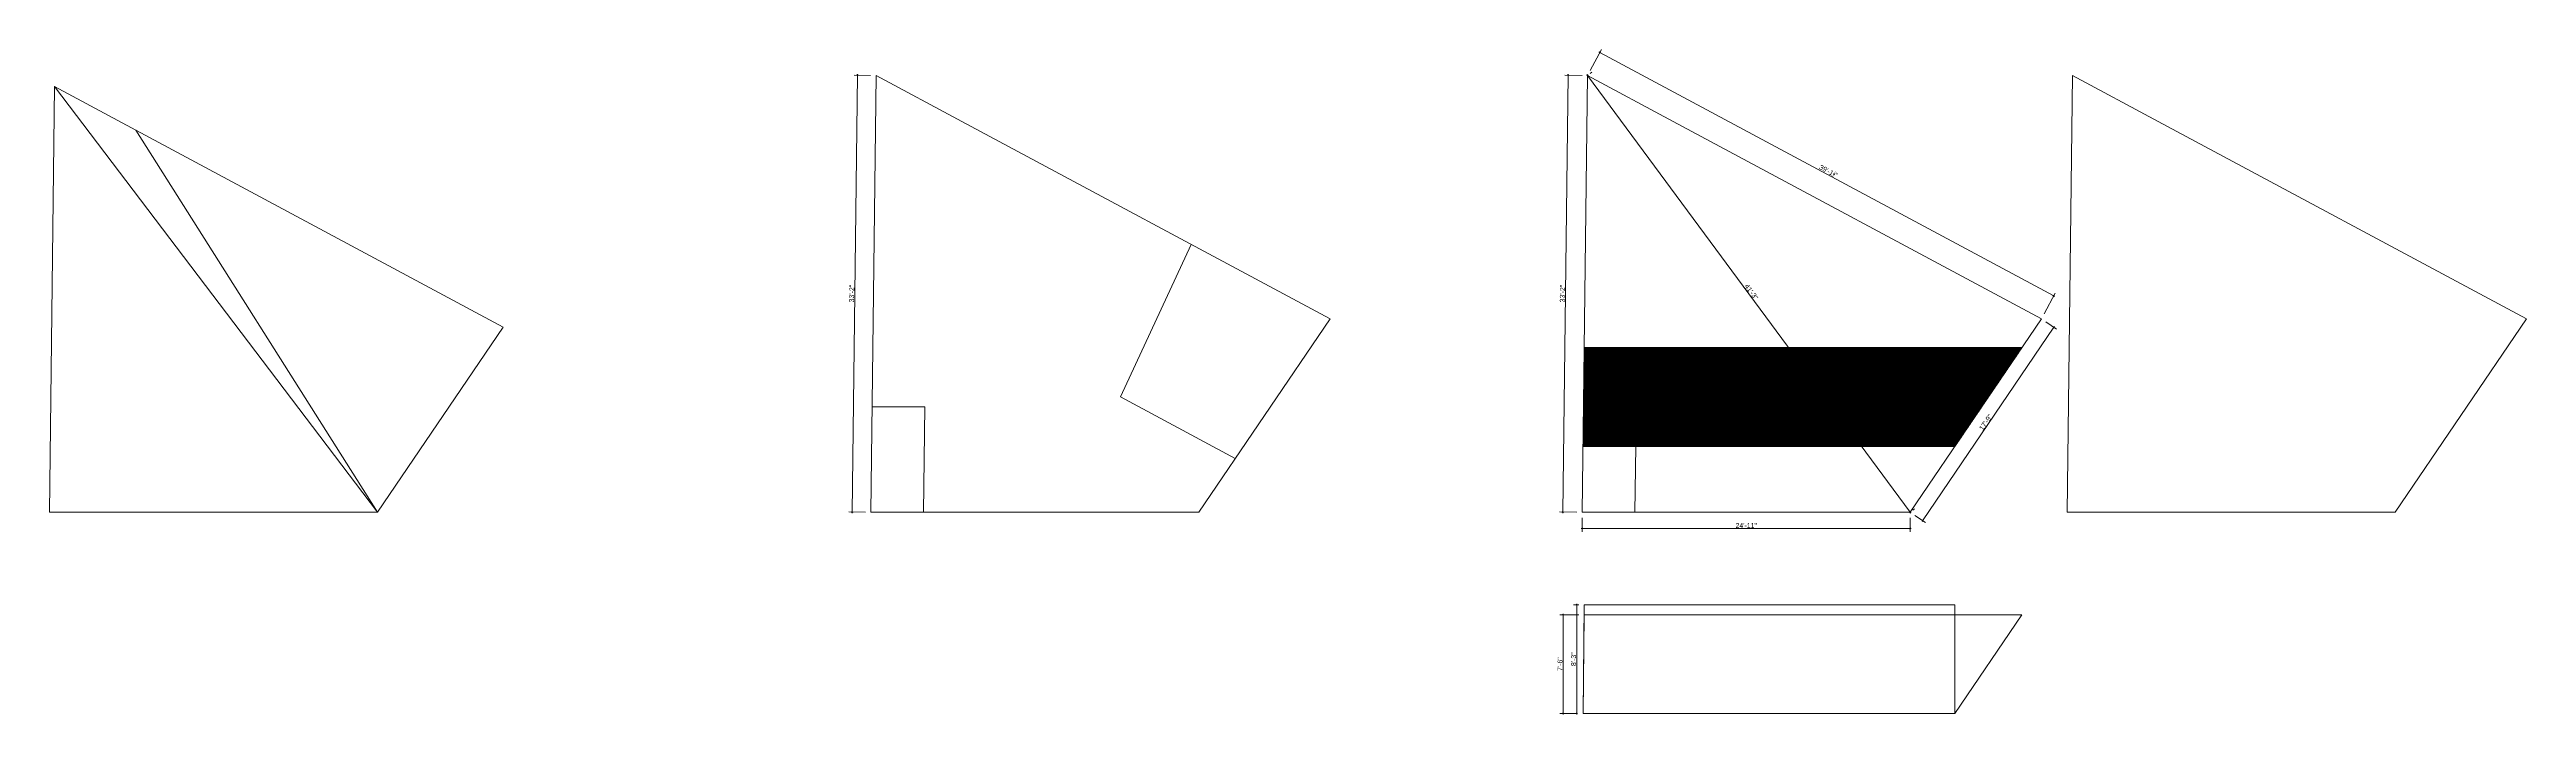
# Model space of a CAD drawing. Header units: inches. Extents: x 6873 to 34015, y -4436 to 8204.
# Drawn here: x 20715 to 22974, y -874 to -268 of the extents above; entities that cross this region are included whole.
import ezdxf

# ---------------------------------------------------------------- set-up
doc = ezdxf.new("R2010")
doc.units = ezdxf.units.IN
doc.header["$LTSCALE"] = 5
doc.header["$MEASUREMENT"] = 0
doc.layers.add('A-WALL', color=7, linetype='Continuous', lineweight=9)
doc.layers.add('dim line', color=7, linetype='Continuous', lineweight=15, true_color=0xfab2b2)
doc.styles.get("Standard").update_dxf_attribs({"font": 'arial.ttf'})
doc.dimstyles.new('Standard$0', dxfattribs={"dimtxt": 6, "dimasz": 4, "dimexe": 3, "dimexo": 6, "dimgap": 3, "dimtad": 1, "dimdec": 1, "dimzin": 0, "dimdsep": 46, "dimlunit": 4, "dimtxsty": 'Standard', "dimcen": 0.09, "dimclrd": 6, "dimclre": 6, "dimclrt": 7, "dimadec": 0, "dimazin": 0, "dimtfac": 1, "dimtdec": 1, "dimtix": 1, "dimtofl": 0, "dimtmove": 1, "dimatfit": 3, "dimfxl": 1, "dimtolj": 1, "dimtzin": 0, "dimlwd": 18, "dimlwe": 18, "dimarcsym": 0})

# ---------------------------------------------------------------- blocks, each defined once
blk = doc.blocks.new('oblique')
at = {"color": 0, "lineweight": -2}
blk.add_line((0.25, 0.25), (-0.25, -0.25), dxfattribs=at)
at = {"layer": 'dim line', "lineweight": 9}
for p, q in [((-0.4375, 0), (0.4375, 0)), ((0, 0.4375), (0, -0.4375))]:
    blk.add_line(p, q, dxfattribs=at)
blk = doc.blocks.new('*D355')
at = {"layer": 'A-WALL', "color": 33, "lineweight": 0, "ltscale": 5, "transparency": 16777216}
blk.add_line((21447, -689.8), (21451.8, -291.6), dxfattribs=at)
at = {"layer": 'A-WALL', "color": 47, "lineweight": 0, "ltscale": 5, "transparency": 16777216}
for p, q in [((21463.8, -291.8), (21448.8, -291.6)), ((21459.1, -689.9), (21444, -689.7))]:
    blk.add_line(p, q, dxfattribs=at)
at = {"layer": 'Defpoints', "color": 0, "ltscale": 5, "transparency": 16777216}
for p in [(21451.8, -291.6), (21468.8, -291.8), (21464.1, -690)]:
    blk.add_point(p, dxfattribs=at)
at = {"layer": 'A-WALL', "color": 33, "lineweight": 0, "ltscale": 5, "transparency": 16777216, "xscale": 2, "yscale": 2, "zscale": 2}
for p, rotation in [((21451.8, -291.6), 89.31448092113432), ((21447, -689.8), 269.3144809211343)]:
    blk.add_blockref('oblique', p, dxfattribs=dict(at, rotation=rotation))
at = {"layer": 'A-WALL', "color": 7, "ltscale": 5, "transparency": 16777216, "insert": (21446.6, -490.7), "char_height": 4.5, "attachment_point": 5, "rotation": 89.3145}
blk.add_mtext('\\A1;33\'-2"', dxfattribs=at)
blk = doc.blocks.new('_OBLIQUE')
at = {"color": 0, "linetype": 'ByBlock'}
blk.add_line((-0.5, -0.5), (0.5, 0.5), dxfattribs=at)
blk = doc.blocks.new('*D356')
at = {"layer": 'A-WALL', "color": 47, "lineweight": 0, "ltscale": 5, "transparency": 16777216}
for p, q in [((22119.8, -287.4), (22130.1, -268.3)), ((22533.8, -509.3), (22544, -490.2))]:
    blk.add_line(p, q, dxfattribs=at)
at = {"layer": 'A-WALL', "color": 33, "lineweight": 0, "ltscale": 5, "transparency": 16777216}
blk.add_line((22128.7, -270.9), (22542.6, -492.8), dxfattribs=at)
at = {"layer": 'Defpoints', "color": 0, "ltscale": 5, "transparency": 16777216}
for p in [(22117.5, -291.8), (22542.6, -492.8), (22531.4, -513.7)]:
    blk.add_point(p, dxfattribs=at)
at = {"layer": 'A-WALL', "color": 33, "lineweight": 0, "ltscale": 5, "transparency": 16777216, "xscale": 2, "yscale": 2, "zscale": 2}
for p, rotation in [((22128.7, -270.9), 151.8068005323107), ((22542.6, -492.8), 331.8068005323107)]:
    blk.add_blockref('oblique', p, dxfattribs=dict(at, rotation=rotation))
at = {"layer": 'A-WALL', "color": 7, "ltscale": 5, "transparency": 16777216, "insert": (22337.1, -379.1), "char_height": 4.5, "attachment_point": 5, "rotation": 331.8068}
blk.add_mtext('\\A1;39\'-1{\\H0.5x;\\S1/2;}"', dxfattribs=at)
blk = doc.blocks.new('*D357')
at = {"layer": 'A-WALL', "color": 33, "lineweight": 0, "ltscale": 5, "transparency": 16777216}
blk.add_line((22095, -689.8), (22099.7, -291.6), dxfattribs=at)
at = {"layer": 'A-WALL', "color": 47, "lineweight": 0, "ltscale": 5, "transparency": 16777216}
for p, q in [((22112.5, -291.8), (22096.7, -291.6)), ((22107.7, -689.9), (22092, -689.7))]:
    blk.add_line(p, q, dxfattribs=at)
at = {"layer": 'Defpoints', "color": 0, "ltscale": 5, "transparency": 16777216}
for p in [(22099.7, -291.6), (22117.5, -291.8), (22112.7, -690)]:
    blk.add_point(p, dxfattribs=at)
at = {"layer": 'A-WALL', "color": 33, "lineweight": 0, "ltscale": 5, "transparency": 16777216, "xscale": 2, "yscale": 2, "zscale": 2}
for p, rotation in [((22099.7, -291.6), 89.31448092113432), ((22095, -689.8), 269.3144809211343)]:
    blk.add_blockref('oblique', p, dxfattribs=dict(at, rotation=rotation))
at = {"layer": 'A-WALL', "color": 7, "ltscale": 5, "transparency": 16777216, "insert": (22094.6, -490.7), "char_height": 4.5, "attachment_point": 5, "rotation": 89.3145}
blk.add_mtext('\\A1;33\'-2"', dxfattribs=at)
blk = doc.blocks.new('*D358')
at = {"layer": 'A-WALL', "color": 47, "lineweight": 0, "ltscale": 5, "transparency": 16777216}
for p, q in [((22112.7, -695), (22112.7, -707.8)), ((22411.7, -695), (22411.7, -707.8))]:
    blk.add_line(p, q, dxfattribs=at)
at = {"layer": 'A-WALL', "color": 33, "lineweight": 0, "ltscale": 5, "transparency": 16777216}
blk.add_line((22112.7, -704.8), (22411.7, -704.8), dxfattribs=at)
at = {"layer": 'Defpoints', "color": 0, "ltscale": 5, "transparency": 16777216}
for p in [(22112.7, -690), (22411.7, -690), (22411.7, -704.8)]:
    blk.add_point(p, dxfattribs=at)
at = {"layer": 'A-WALL', "color": 33, "lineweight": 0, "ltscale": 5, "transparency": 16777216, "xscale": 2, "yscale": 2, "zscale": 2, "rotation": 180}
blk.add_blockref('oblique', (22112.7, -704.8), dxfattribs=at)
at = {"layer": 'A-WALL', "color": 33, "lineweight": 0, "ltscale": 5, "transparency": 16777216, "xscale": 2, "yscale": 2, "zscale": 2}
blk.add_blockref('oblique', (22411.7, -704.8), dxfattribs=at)
at = {"layer": 'A-WALL', "color": 7, "ltscale": 5, "transparency": 16777216, "insert": (22262.2, -702.1), "char_height": 4.5, "attachment_point": 5}
blk.add_mtext('\\A1;24\'-11"', dxfattribs=at)
blk = doc.blocks.new('*D359')
at = {"layer": 'A-WALL', "color": 47, "lineweight": 0, "ltscale": 5, "transparency": 16777216}
for p, q in [((22535.5, -516.5), (22545.2, -523.1)), ((22415.9, -692.8), (22425.5, -699.3))]:
    blk.add_line(p, q, dxfattribs=at)
at = {"layer": 'A-WALL', "color": 33, "lineweight": 0, "ltscale": 5, "transparency": 16777216}
blk.add_line((22423, -697.7), (22542.7, -521.4), dxfattribs=at)
at = {"layer": 'Defpoints', "color": 0, "ltscale": 5, "transparency": 16777216}
for p in [(22531.4, -513.7), (22542.7, -521.4), (22411.7, -690)]:
    blk.add_point(p, dxfattribs=at)
at = {"layer": 'A-WALL', "color": 33, "lineweight": 0, "ltscale": 5, "transparency": 16777216, "xscale": 2, "yscale": 2, "zscale": 2}
for p, rotation in [((22542.7, -521.4), 55.8224385715441), ((22423, -697.7), 235.8224385715441)]:
    blk.add_blockref('oblique', p, dxfattribs=dict(at, rotation=rotation))
at = {"layer": 'A-WALL', "color": 7, "ltscale": 5, "transparency": 16777216, "insert": (22480.6, -608), "char_height": 4.5, "attachment_point": 5, "rotation": 55.8224}
blk.add_mtext('\\A1;17\'-9"', dxfattribs=at)
blk = doc.blocks.new('*D360')
at = {"layer": 'A-WALL', "color": 33, "lineweight": 0, "ltscale": 5, "transparency": 16777216}
blk.add_line((22411.7, -690), (22117.5, -291.8), dxfattribs=at)
at = {"layer": 'A-WALL', "color": 47, "lineweight": 0, "ltscale": 5, "transparency": 16777216}
for p, q in [((22121.5, -288.9), (22119.9, -290.1)), ((22415.7, -687), (22414.1, -688.2))]:
    blk.add_line(p, q, dxfattribs=at)
at = {"layer": 'Defpoints', "color": 0, "ltscale": 5, "transparency": 16777216}
for p in [(22117.5, -291.8), (22117.5, -291.8), (22411.7, -690)]:
    blk.add_point(p, dxfattribs=at)
at = {"layer": 'A-WALL', "color": 33, "lineweight": 0, "ltscale": 5, "transparency": 16777216, "xscale": 2, "yscale": 2, "zscale": 2}
for p, rotation in [((22117.5, -291.8), 126.4657774520777), ((22411.7, -690), 306.4657774520777)]:
    blk.add_blockref('oblique', p, dxfattribs=dict(at, rotation=rotation))
at = {"layer": 'A-WALL', "color": 7, "ltscale": 5, "transparency": 16777216, "insert": (22266.9, -489.2), "char_height": 4.5, "attachment_point": 5, "rotation": 306.4658}
blk.add_mtext('\\A1;41\'-3"', dxfattribs=at)
blk = doc.blocks.new('*D361')
at = {"layer": 'A-WALL', "color": 47, "lineweight": 0, "ltscale": 5, "transparency": 16777216}
for p, q in [((22109.5, -783.4), (22092.2, -783.4)), ((22108.4, -873.4), (22092.2, -873.4))]:
    blk.add_line(p, q, dxfattribs=at)
at = {"layer": 'A-WALL', "color": 33, "lineweight": 0, "ltscale": 5, "transparency": 16777216}
blk.add_line((22095.2, -783.4), (22095.2, -873.4), dxfattribs=at)
at = {"layer": 'Defpoints', "color": 0, "ltscale": 5, "transparency": 16777216}
for p in [(22114.5, -783.4), (22095.2, -873.4), (22113.4, -873.4)]:
    blk.add_point(p, dxfattribs=at)
at = {"layer": 'A-WALL', "color": 33, "lineweight": 0, "ltscale": 5, "transparency": 16777216, "xscale": 2, "yscale": 2, "zscale": 2}
for p, rotation in [((22095.2, -783.4), 90), ((22095.2, -873.4), 270)]:
    blk.add_blockref('oblique', p, dxfattribs=dict(at, rotation=rotation))
at = {"layer": 'A-WALL', "color": 7, "ltscale": 5, "transparency": 16777216, "insert": (22092.4, -828.4), "char_height": 4.5, "attachment_point": 5, "rotation": 90}
blk.add_mtext('\\A1;7\'-6"', dxfattribs=at)
blk = doc.blocks.new('*D362')
at = {"layer": 'A-WALL', "color": 47, "lineweight": 0, "ltscale": 5, "transparency": 16777216}
for p, q in [((22109.5, -774.4), (22104.6, -774.4)), ((22108.4, -873.4), (22104.6, -873.4))]:
    blk.add_line(p, q, dxfattribs=at)
at = {"layer": 'A-WALL', "color": 33, "lineweight": 0, "ltscale": 5, "transparency": 16777216}
blk.add_line((22107.6, -774.4), (22107.6, -873.4), dxfattribs=at)
at = {"layer": 'Defpoints', "color": 0, "ltscale": 5, "transparency": 16777216}
for p in [(22114.5, -774.4), (22107.6, -873.4), (22113.4, -873.4)]:
    blk.add_point(p, dxfattribs=at)
at = {"layer": 'A-WALL', "color": 33, "lineweight": 0, "ltscale": 5, "transparency": 16777216, "xscale": 2, "yscale": 2, "zscale": 2}
for p, rotation in [((22107.6, -774.4), 90), ((22107.6, -873.4), 270)]:
    blk.add_blockref('oblique', p, dxfattribs=dict(at, rotation=rotation))
at = {"layer": 'A-WALL', "color": 7, "ltscale": 5, "transparency": 16777216, "insert": (22104.8, -823.9), "char_height": 4.5, "attachment_point": 5, "rotation": 90}
blk.add_mtext('\\A1;8\'-3"', dxfattribs=at)

msp = doc.modelspace()

# ---------------------------------------------------------------- hatches: boundary and pattern name
at = {"layer": 'A-WALL', "ltscale": 5}
h = msp.add_hatch(dxfattribs=at)
h.set_pattern_fill('ANSI31', color=256)
h.paths.add_polyline_path([(22452.46, -629.97), (22513.58, -539.97), (22114.52, -539.97), (22113.44, -629.97)])

# ---------------------------------------------------------------- linework, layer by layer
for p, q in [((21464.08, -689.97), (21468.85, -291.84)), ((21468.85, -291.84), (21546.9, -333.98)), ((22112.72, -689.97), (22117.49, -291.84)), ((22117.49, -291.84), (22195.54, -333.98)), ((22554.91, -689.97), (22559.67, -291.84)), ((22559.67, -291.84), (22637.72, -333.98)), ((20715.19, -689.97), (20719.83, -302)), ((20719.83, -302), (21014.19, -689.97)), ((20719.83, -302), (20793.75, -341.91)), ((21882.77, -513.71), (21546.9, -333.98)), ((22531.4, -513.71), (22195.54, -333.98)), ((22973.59, -513.71), (22637.72, -333.98)), ((20793.75, -341.91), (21014.19, -689.97)), ((21128.79, -521.2), (20793.75, -341.91)), ((21755.98, -445.87), (21691.61, -584.95)), ((21763.08, -689.97), (21882.77, -513.71)), ((22411.72, -689.97), (22531.4, -513.71)), ((22853.91, -689.97), (22973.59, -513.71)), ((21014.19, -689.97), (21128.79, -521.2)), ((22114.59, -539.97), (22513.58, -539.97)), ((21796.34, -640.99), (21691.61, -584.95)), ((21465.23, -593.97), (21513.24, -593.97)), ((21512.09, -689.97), (21513.24, -593.97)), ((22113.44, -629.97), (22452.46, -629.97)), ((22160.72, -689.97), (22161.44, -629.97)), ((20715.19, -689.97), (21014.19, -689.97)), ((21464.08, -689.97), (21763.08, -689.97)), ((22112.72, -689.97), (22411.72, -689.97)), ((22554.91, -689.97), (22853.91, -689.97)), ((22113.44, -873.38), (22452.46, -873.38))]:
    msp.add_line(p, q, dxfattribs=at)
for points in [[(22973.59, -513.71), (22637.72, -333.98), (22559.67, -291.84), (22554.91, -689.97), (22853.91, -689.97)], [(22513.58, -539.97), (22114.52, -539.97), (22113.44, -629.97), (22452.46, -629.97)], [(22452.46, -774.38), (22114.52, -774.38), (22113.44, -873.38), (22452.46, -873.38)], [(22513.58, -783.38), (22114.52, -783.38), (22113.44, -873.38), (22452.46, -873.38)], [(22513.58, -783.38), (22452.46, -783.38), (22452.46, -873.38)]]:
    msp.add_lwpolyline(points, close=True, dxfattribs=at)

# ---------------------------------------------------------------- dimensions: what is measured, and where the dimension line sits
for p1, p2, distance, picture, middle in [((22117.49, -291.84), (22531.4, -513.71), 23.7, '*D356', (22337.14, -379.09)), ((21464.08, -689.97), (21468.85, -291.84), 17.06, '*D355', (21446.61, -490.67)), ((22112.72, -689.97), (22117.49, -291.84), 17.74, '*D357', (22094.56, -490.66)), ((22411.72, -689.97), (22117.49, -291.84), 0, '*D360', (22266.85, -489.24)), ((22411.7215, -689.9702), (22531.4043, -513.7138), -13.6897, '*D359', (22480.574, -607.9608))]:
    dim = msp.add_aligned_dim(p1=p1, p2=p2, distance=distance, dimstyle='Standard$0', override={"dimtxt": 4.5, "dimasz": 2, "dimexo": 5, "dimgap": 0.5, "dimzin": 12, "dimpost": '\\X', "dimblk": 'oblique', "dimcen": 3, "dimclrd": 33, "dimclre": 47, "dimtfac": 0.5, "dimfxl": 3, "dimlwd": 0, "dimlwe": 0}, dxfattribs=at)
    dim.commit()
    dim.dimension.update_dxf_attribs({"geometry": picture, "text_midpoint": middle})
dim = msp.add_linear_dim(base=(22411.72, -704.82), p1=(22112.72, -689.97), p2=(22411.72, -689.97), dimstyle='Standard$0', override={"dimtxt": 4.5, "dimasz": 2, "dimexo": 5, "dimgap": 0.5, "dimzin": 12, "dimpost": '\\X', "dimblk": 'oblique', "dimcen": 3, "dimclrd": 33, "dimclre": 47, "dimtfac": 0.5, "dimfxl": 3, "dimlwd": 0, "dimlwe": 0}, dxfattribs=at)
dim.commit()
dim.dimension.update_dxf_attribs({"geometry": '*D358', "text_midpoint": (22262.22, -702.06)})
for base, p1, picture, middle in [((22095.19, -873.38), (22114.52, -783.38), '*D361', (22092.4, -828.38)), ((22107.57, -873.38), (22114.52, -774.38), '*D362', (22104.77, -823.88))]:
    dim = msp.add_linear_dim(base=base, p1=p1, p2=(22113.44, -873.38), angle=90, dimstyle='Standard$0', override={"dimtxt": 4.5, "dimasz": 2, "dimexo": 5, "dimgap": 0.5, "dimzin": 12, "dimpost": '\\X', "dimblk": 'oblique', "dimcen": 3, "dimclrd": 33, "dimclre": 47, "dimtfac": 0.5, "dimfxl": 3, "dimlwd": 0, "dimlwe": 0}, dxfattribs=at)
    dim.commit()
    dim.dimension.update_dxf_attribs({"geometry": picture, "text_midpoint": middle})

doc.saveas('drawing.dxf')
